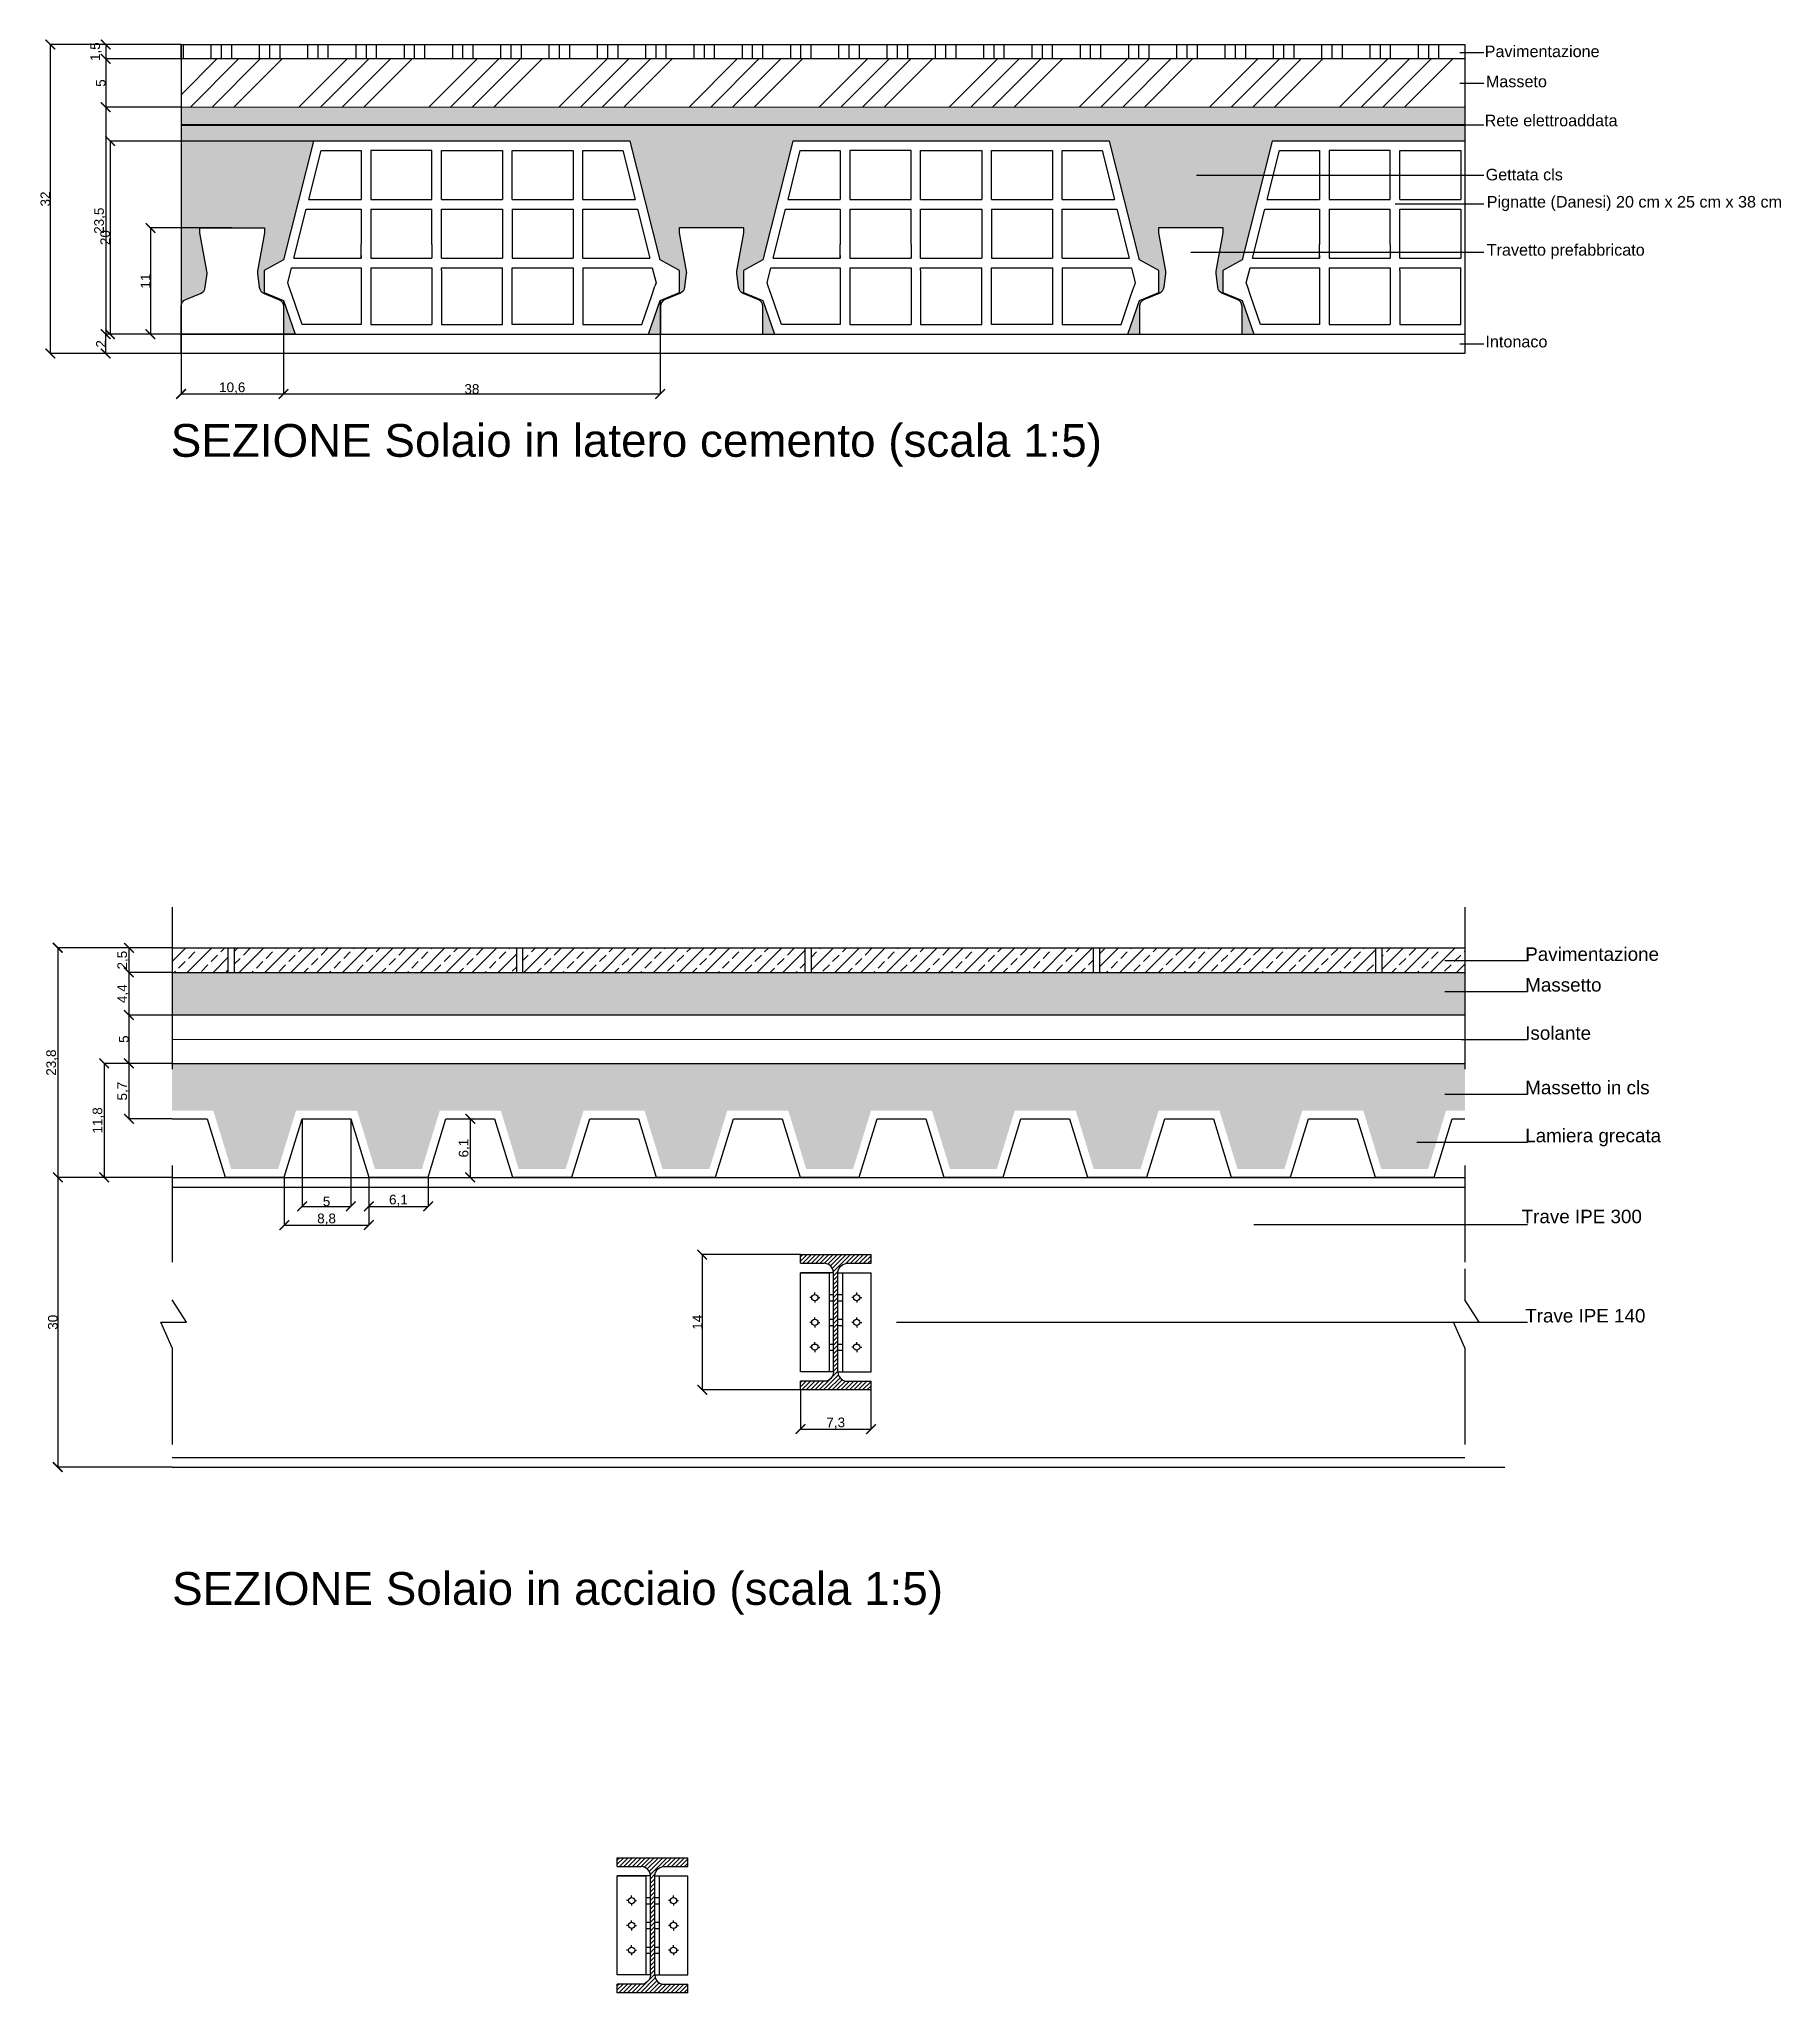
# Model space of a CAD drawing. Header units: millimetres. Extents: x 2459 to 3981, y 1231 to 4850.
# Drawn here: x 3879.383 to 3881.186, y 1245.414 to 1247.437 of the extents above; entities that cross this region are included whole.
import ezdxf

# ---------------------------------------------------------------- set-up
doc = ezdxf.new("R2010")
doc.units = ezdxf.units.MM
doc.linetypes.add('TRATTOPUNTO', pattern=[25.4, 12.7, -6.35, 0, -6.35])
doc.styles.get("Standard").update_dxf_attribs({"font": 'arial.ttf'})
doc.linetypes.add('ISOLAMENTO', pattern='A,0.00254,-2.54,[134,ltypeshp.shx,S=2.54,R=0,X=-2.54,Y=0],-5.08,[134,ltypeshp.shx,S=2.54,R=180,X=2.54,Y=0],-2.54', length=10.16254)
doc.dimstyles.new('sezione solai', dxfattribs={"dimtxt": 0.01, "dimasz": 0.01, "dimexe": 0, "dimexo": 0, "dimgap": 0, "dimtad": 3, "dimdec": 3, "dimlfac": 100, "dimrnd": 0.1, "dimtxsty": 'Standard', "dimblk": 'ARCHTICK', "dimcen": -2.5, "dimclrd": 256, "dimclre": 256, "dimclrt": 256, "dimadec": 0, "dimazin": 0, "dimtfac": 1, "dimtdec": 3, "dimtmove": 2, "dimatfit": 3, "dimldrblk": 'ARCHTICK', "dimfxl": 1, "dimfxlon": 1, "dimtfillclr": 256, "dimlwd": -1, "dimlwe": -1, "dimarcsym": 0})

msp = doc.modelspace()

# ---------------------------------------------------------------- texts
at = {"color": 7, "linetype": 'Continuous'}
for s, height, p in [('Pavimentazione', 0.01197024, (3880.879692, 1247.418061)), ('Masseto', 0.0119702, (3880.880946, 1247.386897)), ('Rete elettroaddata', 0.01197024, (3880.879692, 1247.346488)), ('Gettata cls', 0.01197024, (3880.880719, 1247.29046)), ('Pignatte (Danesi) 20 cm x 25 cm x 38 cm', 0.01197024, (3880.881817, 1247.262305)), ('Travetto prefabbricato', 0.01197024, (3880.881817, 1247.212505)), ('Intonaco', 0.0119702, (3880.880498, 1247.117549))]:
    msp.add_text(s, height=height, dxfattribs=at).set_placement(p)
for s, height, p in [('Pavimentazione', 0.01393755, (3880.921682, 1246.482385)), ('Massetto', 0.0139376, (3880.921682, 1246.450561)), ('Isolante', 0.0139376, (3880.921682, 1246.400696)), ('Massetto in cls', 0.01393755, (3880.921682, 1246.344231)), ('Lamiera grecata', 0.01393755, (3880.921682, 1246.294549)), ('Trave IPE 300 ', 0.01393755, (3880.918019, 1246.210791)), ('Trave IPE 140 ', 0.01393755, (3880.921682, 1246.108003))]:
    msp.add_text(s, height=height).set_placement(p)
at = {"char_height": 0.03393438, "attachment_point": 1}
for s, heights, insert in [('{\\C0;SEZIONE Solaio in latero cemento (scala 1:5)}', [0.238145], (3879.519186, 1247.038183)), ('{\\C0;SEZIONE Solaio in acciaio (scala 1:5)}', [0.083071], (3879.520602, 1245.849529))]:
    msp.add_mtext_dynamic_manual_height_columns(s, width=1.18980315, gutter_width=0.84836, heights=heights, dxfattribs=dict(at, insert=insert))

# ---------------------------------------------------------------- blocks, each defined once
blk = doc.blocks.new('_ArchTick')
at = {"color": 0, "linetype": 'ByBlock', "const_width": 0.15}
blk.add_lwpolyline([(-0.5, -0.5), (0.5, 0.5)], dxfattribs=at)
blk = doc.blocks.new('*D575')
at = {"ltscale": 0.01, "transparency": 16777216}
for p, q in [((3879.5206, 1246.4959), (3879.4758, 1246.4959)), ((3879.4758, 1246.4959), (3879.4758, 1246.4704)), ((3879.5206, 1246.4704), (3879.4758, 1246.4704))]:
    blk.add_line(p, q, dxfattribs=at)
at = {"layer": 'Defpoints', "color": 0, "linetype": 'Continuous', "lineweight": -3, "ltscale": 0.01, "transparency": 16777216}
for p in [(3879.5206, 1246.4959), (3879.4758, 1246.4704), (3879.5206, 1246.4704)]:
    blk.add_point(p, dxfattribs=at)
at = {"linetype": 'Continuous', "ltscale": 0.01, "transparency": 16777216, "xscale": 0.01, "yscale": 0.01, "zscale": 0.01}
for p, rotation in [((3879.4758, 1246.4959), 90), ((3879.4758, 1246.4704), 270)]:
    blk.add_blockref('_ArchTick', p, dxfattribs=dict(at, rotation=rotation))
at = {"linetype": 'Continuous', "ltscale": 0.01, "transparency": 16777216, "insert": (3879.4698, 1246.4831), "char_height": 0.01, "attachment_point": 5, "rotation": 90}
blk.add_mtext('2,5', dxfattribs=at)
blk = doc.blocks.new('*D576')
at = {"ltscale": 0.01, "transparency": 16777216}
for p, q in [((3879.5206, 1246.4704), (3879.4758, 1246.4704)), ((3879.4758, 1246.4704), (3879.4758, 1246.4263)), ((3879.5206, 1246.4263), (3879.4758, 1246.4263))]:
    blk.add_line(p, q, dxfattribs=at)
at = {"layer": 'Defpoints', "color": 0, "linetype": 'Continuous', "lineweight": -3, "ltscale": 0.01, "transparency": 16777216}
for p in [(3879.5206, 1246.4704), (3879.4758, 1246.4263), (3879.5206, 1246.4263)]:
    blk.add_point(p, dxfattribs=at)
at = {"linetype": 'Continuous', "ltscale": 0.01, "transparency": 16777216, "xscale": 0.01, "yscale": 0.01, "zscale": 0.01}
for p, rotation in [((3879.4758, 1246.4704), 90), ((3879.4758, 1246.4263), 270)]:
    blk.add_blockref('_ArchTick', p, dxfattribs=dict(at, rotation=rotation))
at = {"linetype": 'Continuous', "ltscale": 0.01, "transparency": 16777216, "insert": (3879.4698, 1246.4484), "char_height": 0.01, "attachment_point": 5, "rotation": 90}
blk.add_mtext('4,4', dxfattribs=at)
blk = doc.blocks.new('*D577')
at = {"ltscale": 0.01, "transparency": 16777216}
for p, q in [((3879.5206, 1246.4263), (3879.4758, 1246.4263)), ((3879.4758, 1246.4263), (3879.4758, 1246.3762)), ((3879.5206, 1246.3762), (3879.4758, 1246.3762))]:
    blk.add_line(p, q, dxfattribs=at)
at = {"layer": 'Defpoints', "color": 0, "linetype": 'Continuous', "lineweight": -3, "ltscale": 0.01, "transparency": 16777216}
for p in [(3879.5206, 1246.4263), (3879.4758, 1246.3762), (3879.5206, 1246.3762)]:
    blk.add_point(p, dxfattribs=at)
at = {"linetype": 'Continuous', "ltscale": 0.01, "transparency": 16777216, "xscale": 0.01, "yscale": 0.01, "zscale": 0.01}
for p, rotation in [((3879.4758, 1246.4263), 90), ((3879.4758, 1246.3762), 270)]:
    blk.add_blockref('_ArchTick', p, dxfattribs=dict(at, rotation=rotation))
at = {"linetype": 'Continuous', "ltscale": 0.01, "transparency": 16777216, "insert": (3879.4707, 1246.4013), "char_height": 0.01, "attachment_point": 5, "rotation": 90}
blk.add_mtext('5', dxfattribs=at)
blk = doc.blocks.new('*D578')
at = {"ltscale": 0.01, "transparency": 16777216}
for p, q in [((3879.5206, 1246.3762), (3879.4758, 1246.3762)), ((3879.4758, 1246.3762), (3879.4758, 1246.3188)), ((3879.5206, 1246.3188), (3879.4758, 1246.3188))]:
    blk.add_line(p, q, dxfattribs=at)
at = {"layer": 'Defpoints', "color": 0, "linetype": 'Continuous', "lineweight": -3, "ltscale": 0.01, "transparency": 16777216}
for p in [(3879.5206, 1246.3762), (3879.4758, 1246.3188), (3879.5206, 1246.3188)]:
    blk.add_point(p, dxfattribs=at)
at = {"linetype": 'Continuous', "ltscale": 0.01, "transparency": 16777216, "xscale": 0.01, "yscale": 0.01, "zscale": 0.01}
for p, rotation in [((3879.4758, 1246.3762), 90), ((3879.4758, 1246.3188), 270)]:
    blk.add_blockref('_ArchTick', p, dxfattribs=dict(at, rotation=rotation))
at = {"linetype": 'Continuous', "ltscale": 0.01, "transparency": 16777216, "insert": (3879.4698, 1246.3475), "char_height": 0.01, "attachment_point": 5, "rotation": 90}
blk.add_mtext('5,7', dxfattribs=at)
blk = doc.blocks.new('*D579')
at = {"ltscale": 0.01, "transparency": 16777216}
for p, q in [((3879.5206, 1246.3762), (3879.4502, 1246.3762)), ((3879.4502, 1246.3762), (3879.4502, 1246.2582)), ((3879.5206, 1246.2582), (3879.4502, 1246.2582))]:
    blk.add_line(p, q, dxfattribs=at)
at = {"layer": 'Defpoints', "color": 0, "linetype": 'Continuous', "lineweight": -3, "ltscale": 0.01, "transparency": 16777216}
for p in [(3879.5206, 1246.3762), (3879.4502, 1246.2582), (3879.5206, 1246.2582)]:
    blk.add_point(p, dxfattribs=at)
at = {"linetype": 'Continuous', "ltscale": 0.01, "transparency": 16777216, "xscale": 0.01, "yscale": 0.01, "zscale": 0.01}
for p, rotation in [((3879.4502, 1246.3762), 90), ((3879.4502, 1246.2582), 270)]:
    blk.add_blockref('_ArchTick', p, dxfattribs=dict(at, rotation=rotation))
at = {"linetype": 'Continuous', "ltscale": 0.01, "transparency": 16777216, "insert": (3879.4442, 1246.3172), "char_height": 0.01, "attachment_point": 5, "rotation": 90}
blk.add_mtext('11,8', dxfattribs=at)
blk = doc.blocks.new('*D580')
at = {"ltscale": 0.01, "transparency": 16777216}
for p, q in [((3879.6553, 1246.3188), (3879.6553, 1246.2282)), ((3879.7056, 1246.3188), (3879.7056, 1246.2282)), ((3879.6553, 1246.2282), (3879.7056, 1246.2282))]:
    blk.add_line(p, q, dxfattribs=at)
at = {"layer": 'Defpoints', "color": 0, "linetype": 'Continuous', "lineweight": -3, "ltscale": 0.01, "transparency": 16777216}
for p in [(3879.6553, 1246.3188), (3879.7056, 1246.3188), (3879.7056, 1246.2282)]:
    blk.add_point(p, dxfattribs=at)
at = {"linetype": 'Continuous', "ltscale": 0.01, "transparency": 16777216, "xscale": 0.01, "yscale": 0.01, "zscale": 0.01, "rotation": 180}
blk.add_blockref('_ArchTick', (3879.6553, 1246.2282), dxfattribs=at)
at = {"linetype": 'Continuous', "ltscale": 0.01, "transparency": 16777216, "xscale": 0.01, "yscale": 0.01, "zscale": 0.01}
blk.add_blockref('_ArchTick', (3879.7056, 1246.2282), dxfattribs=at)
at = {"linetype": 'Continuous', "ltscale": 0.01, "transparency": 16777216, "insert": (3879.6805, 1246.2333), "char_height": 0.01, "attachment_point": 5}
blk.add_mtext('5', dxfattribs=at)
blk = doc.blocks.new('*D581')
at = {"ltscale": 0.01, "transparency": 16777216}
for p, q in [((3879.6367, 1246.2582), (3879.6367, 1246.2088)), ((3879.7243, 1246.2582), (3879.7243, 1246.2088)), ((3879.6367, 1246.2088), (3879.7243, 1246.2088))]:
    blk.add_line(p, q, dxfattribs=at)
at = {"layer": 'Defpoints', "color": 0, "linetype": 'Continuous', "lineweight": -3, "ltscale": 0.01, "transparency": 16777216}
for p in [(3879.6367, 1246.2582), (3879.7243, 1246.2582), (3879.7243, 1246.2088)]:
    blk.add_point(p, dxfattribs=at)
at = {"linetype": 'Continuous', "ltscale": 0.01, "transparency": 16777216, "xscale": 0.01, "yscale": 0.01, "zscale": 0.01, "rotation": 180}
blk.add_blockref('_ArchTick', (3879.6367, 1246.2088), dxfattribs=at)
at = {"linetype": 'Continuous', "ltscale": 0.01, "transparency": 16777216, "xscale": 0.01, "yscale": 0.01, "zscale": 0.01}
blk.add_blockref('_ArchTick', (3879.7243, 1246.2088), dxfattribs=at)
at = {"linetype": 'Continuous', "ltscale": 0.01, "transparency": 16777216, "insert": (3879.6805, 1246.2148), "char_height": 0.01, "attachment_point": 5}
blk.add_mtext('8,8', dxfattribs=at)
blk = doc.blocks.new('*D582')
at = {"ltscale": 0.01, "transparency": 16777216}
for p, q in [((3879.7243, 1246.2582), (3879.7243, 1246.2282)), ((3879.7856, 1246.2583), (3879.7856, 1246.2282)), ((3879.7243, 1246.2282), (3879.7856, 1246.2282))]:
    blk.add_line(p, q, dxfattribs=at)
at = {"layer": 'Defpoints', "color": 0, "linetype": 'Continuous', "lineweight": -3, "ltscale": 0.01, "transparency": 16777216}
for p in [(3879.7243, 1246.2582), (3879.7856, 1246.2583), (3879.7856, 1246.2282)]:
    blk.add_point(p, dxfattribs=at)
at = {"linetype": 'Continuous', "ltscale": 0.01, "transparency": 16777216, "xscale": 0.01, "yscale": 0.01, "zscale": 0.01, "rotation": 180}
blk.add_blockref('_ArchTick', (3879.7243, 1246.2282), dxfattribs=at)
at = {"linetype": 'Continuous', "ltscale": 0.01, "transparency": 16777216, "xscale": 0.01, "yscale": 0.01, "zscale": 0.01}
blk.add_blockref('_ArchTick', (3879.7856, 1246.2282), dxfattribs=at)
at = {"linetype": 'Continuous', "ltscale": 0.01, "transparency": 16777216, "insert": (3879.7549, 1246.2343), "char_height": 0.01, "attachment_point": 5}
blk.add_mtext('6,1', dxfattribs=at)
blk = doc.blocks.new('*D583')
at = {"ltscale": 0.01, "transparency": 16777216}
blk.add_line((3879.8293, 1246.3188), (3879.8293, 1246.2582), dxfattribs=at)
at = {"layer": 'Defpoints', "color": 0, "linetype": 'Continuous', "lineweight": -3, "ltscale": 0.01, "transparency": 16777216}
for p in [(3879.8293, 1246.3188), (3879.8293, 1246.2582), (3879.8293, 1246.2582)]:
    blk.add_point(p, dxfattribs=at)
at = {"linetype": 'Continuous', "ltscale": 0.01, "transparency": 16777216, "xscale": 0.01, "yscale": 0.01, "zscale": 0.01}
for p, rotation in [((3879.8293, 1246.3188), 90), ((3879.8293, 1246.2582), 270)]:
    blk.add_blockref('_ArchTick', p, dxfattribs=dict(at, rotation=rotation))
at = {"linetype": 'Continuous', "ltscale": 0.01, "transparency": 16777216, "insert": (3879.8233, 1246.2885), "char_height": 0.01, "attachment_point": 5, "rotation": 90}
blk.add_mtext('6,1', dxfattribs=at)
blk = doc.blocks.new('*D611')
at = {"ltscale": 0.01, "transparency": 16777216}
for p, q in [((3879.5206, 1246.4959), (3879.4022, 1246.4959)), ((3879.4022, 1246.4959), (3879.4022, 1246.2582)), ((3879.5206, 1246.2582), (3879.4022, 1246.2582))]:
    blk.add_line(p, q, dxfattribs=at)
at = {"layer": 'Defpoints', "color": 0, "linetype": 'Continuous', "lineweight": -3, "ltscale": 0.01, "transparency": 16777216}
for p in [(3879.5206, 1246.4959), (3879.4022, 1246.2582), (3879.5206, 1246.2582)]:
    blk.add_point(p, dxfattribs=at)
at = {"linetype": 'Continuous', "ltscale": 0.01, "transparency": 16777216, "xscale": 0.01, "yscale": 0.01, "zscale": 0.01}
for p, rotation in [((3879.4022, 1246.4959), 90), ((3879.4022, 1246.2582), 270)]:
    blk.add_blockref('_ArchTick', p, dxfattribs=dict(at, rotation=rotation))
at = {"linetype": 'Continuous', "ltscale": 0.01, "transparency": 16777216, "insert": (3879.3962, 1246.377), "char_height": 0.01, "attachment_point": 5, "rotation": 90}
blk.add_mtext('23,8', dxfattribs=at)
blk = doc.blocks.new('*D615')
at = {"ltscale": 0.01, "transparency": 16777216}
for p, q in [((3879.5298, 1247.4162), (3879.4518, 1247.4162)), ((3879.4518, 1247.4162), (3879.4518, 1247.3662)), ((3879.5298, 1247.3662), (3879.4518, 1247.3662))]:
    blk.add_line(p, q, dxfattribs=at)
at = {"layer": 'Defpoints', "color": 0, "linetype": 'Continuous', "lineweight": -3, "ltscale": 0.01, "transparency": 16777216}
for p in [(3879.5298, 1247.4162), (3879.4518, 1247.3662), (3879.5298, 1247.3662)]:
    blk.add_point(p, dxfattribs=at)
at = {"linetype": 'Continuous', "ltscale": 0.01, "transparency": 16777216, "xscale": 0.01, "yscale": 0.01, "zscale": 0.01}
for p, rotation in [((3879.4518, 1247.4162), 90), ((3879.4518, 1247.3662), 270)]:
    blk.add_blockref('_ArchTick', p, dxfattribs=dict(at, rotation=rotation))
at = {"linetype": 'Continuous', "ltscale": 0.01, "transparency": 16777216, "insert": (3879.4467, 1247.3912), "char_height": 0.01, "attachment_point": 5, "rotation": 90}
blk.add_mtext('5', dxfattribs=at)
blk = doc.blocks.new('*D616')
at = {"ltscale": 0.01, "transparency": 16777216}
for p, q in [((3879.5298, 1247.3662), (3879.4518, 1247.3662)), ((3879.4518, 1247.3662), (3879.4518, 1247.1312)), ((3879.5298, 1247.1312), (3879.4518, 1247.1312))]:
    blk.add_line(p, q, dxfattribs=at)
at = {"layer": 'Defpoints', "color": 0, "linetype": 'Continuous', "lineweight": -3, "ltscale": 0.01, "transparency": 16777216}
for p in [(3879.5298, 1247.3662), (3879.4518, 1247.1312), (3879.5298, 1247.1312)]:
    blk.add_point(p, dxfattribs=at)
at = {"linetype": 'Continuous', "ltscale": 0.01, "transparency": 16777216, "xscale": 0.01, "yscale": 0.01, "zscale": 0.01}
for p, rotation in [((3879.4518, 1247.3662), 90), ((3879.4518, 1247.1312), 270)]:
    blk.add_blockref('_ArchTick', p, dxfattribs=dict(at, rotation=rotation))
at = {"linetype": 'Continuous', "ltscale": 0.01, "transparency": 16777216, "insert": (3879.4458, 1247.2487), "char_height": 0.01, "attachment_point": 5, "rotation": 90}
blk.add_mtext('23,5', dxfattribs=at)
blk = doc.blocks.new('*D617')
at = {"ltscale": 0.01, "transparency": 16777216}
for p, q in [((3879.667, 1247.3312), (3879.4564, 1247.3312)), ((3879.4564, 1247.3312), (3879.4564, 1247.1312)), ((3879.648, 1247.1312), (3879.4564, 1247.1312))]:
    blk.add_line(p, q, dxfattribs=at)
at = {"layer": 'Defpoints', "color": 0, "linetype": 'Continuous', "lineweight": -3, "ltscale": 0.01, "transparency": 16777216}
for p in [(3879.667, 1247.3312), (3879.4564, 1247.1312), (3879.648, 1247.1312)]:
    blk.add_point(p, dxfattribs=at)
at = {"linetype": 'Continuous', "ltscale": 0.01, "transparency": 16777216, "xscale": 0.01, "yscale": 0.01, "zscale": 0.01}
for p, rotation in [((3879.4564, 1247.3312), 90), ((3879.4564, 1247.1312), 270)]:
    blk.add_blockref('_ArchTick', p, dxfattribs=dict(at, rotation=rotation))
at = {"linetype": 'Continuous', "ltscale": 0.01, "transparency": 16777216, "insert": (3879.4513, 1247.2312), "char_height": 0.01, "attachment_point": 5, "rotation": 90}
blk.add_mtext('20', dxfattribs=at)
blk = doc.blocks.new('*D618')
at = {"ltscale": 0.01, "transparency": 16777216}
for p, q in [((3879.5828, 1247.2412), (3879.4981, 1247.2412)), ((3879.4981, 1247.2412), (3879.4981, 1247.1312)), ((3879.5828, 1247.1312), (3879.4981, 1247.1312))]:
    blk.add_line(p, q, dxfattribs=at)
at = {"layer": 'Defpoints', "color": 0, "linetype": 'Continuous', "lineweight": -3, "ltscale": 0.01, "transparency": 16777216}
for p in [(3879.5828, 1247.2412), (3879.4981, 1247.1312), (3879.5828, 1247.1312)]:
    blk.add_point(p, dxfattribs=at)
at = {"linetype": 'Continuous', "ltscale": 0.01, "transparency": 16777216, "xscale": 0.01, "yscale": 0.01, "zscale": 0.01}
for p, rotation in [((3879.4981, 1247.2412), 90), ((3879.4981, 1247.1312), 270)]:
    blk.add_blockref('_ArchTick', p, dxfattribs=dict(at, rotation=rotation))
at = {"linetype": 'Continuous', "ltscale": 0.01, "transparency": 16777216, "insert": (3879.493, 1247.1862), "char_height": 0.01, "attachment_point": 5, "rotation": 90}
blk.add_mtext('11', dxfattribs=at)
blk = doc.blocks.new('*D619')
at = {"ltscale": 0.01, "transparency": 16777216}
for p, q in [((3879.6358, 1247.1312), (3879.6358, 1247.0693)), ((3879.5298, 1247.1252), (3879.5298, 1247.0693)), ((3879.5298, 1247.0693), (3879.6358, 1247.0693))]:
    blk.add_line(p, q, dxfattribs=at)
at = {"layer": 'Defpoints', "color": 0, "linetype": 'Continuous', "lineweight": -3, "ltscale": 0.01, "transparency": 16777216}
for p in [(3879.6358, 1247.1312), (3879.5298, 1247.1252), (3879.6358, 1247.0693)]:
    blk.add_point(p, dxfattribs=at)
at = {"linetype": 'Continuous', "ltscale": 0.01, "transparency": 16777216, "xscale": 0.01, "yscale": 0.01, "zscale": 0.01, "rotation": 180}
blk.add_blockref('_ArchTick', (3879.5298, 1247.0693), dxfattribs=at)
at = {"linetype": 'Continuous', "ltscale": 0.01, "transparency": 16777216, "xscale": 0.01, "yscale": 0.01, "zscale": 0.01}
blk.add_blockref('_ArchTick', (3879.6358, 1247.0693), dxfattribs=at)
at = {"linetype": 'Continuous', "ltscale": 0.01, "transparency": 16777216, "insert": (3879.5828, 1247.0753), "char_height": 0.01, "attachment_point": 5}
blk.add_mtext('10,6', dxfattribs=at)
blk = doc.blocks.new('*D620')
at = {"ltscale": 0.01, "transparency": 16777216}
for p, q in [((3879.636, 1247.1662), (3879.636, 1247.0693)), ((3880.026, 1247.1662), (3880.026, 1247.0693)), ((3879.636, 1247.0693), (3880.026, 1247.0693))]:
    blk.add_line(p, q, dxfattribs=at)
at = {"layer": 'Defpoints', "color": 0, "linetype": 'Continuous', "lineweight": -3, "ltscale": 0.01, "transparency": 16777216}
for p in [(3879.636, 1247.1662), (3880.026, 1247.1662), (3880.026, 1247.0693)]:
    blk.add_point(p, dxfattribs=at)
at = {"linetype": 'Continuous', "ltscale": 0.01, "transparency": 16777216, "xscale": 0.01, "yscale": 0.01, "zscale": 0.01, "rotation": 180}
blk.add_blockref('_ArchTick', (3879.636, 1247.0693), dxfattribs=at)
at = {"linetype": 'Continuous', "ltscale": 0.01, "transparency": 16777216, "xscale": 0.01, "yscale": 0.01, "zscale": 0.01}
blk.add_blockref('_ArchTick', (3880.026, 1247.0693), dxfattribs=at)
at = {"linetype": 'Continuous', "ltscale": 0.01, "transparency": 16777216, "insert": (3879.831, 1247.0744), "char_height": 0.01, "attachment_point": 5}
blk.add_mtext('38', dxfattribs=at)
blk = doc.blocks.new('*D612')
at = {"ltscale": 0.01, "transparency": 16777216}
for p, q in [((3879.5298, 1247.4312), (3879.4518, 1247.4312)), ((3879.4518, 1247.4312), (3879.4518, 1247.4162)), ((3879.5298, 1247.4162), (3879.4518, 1247.4162))]:
    blk.add_line(p, q, dxfattribs=at)
at = {"layer": 'Defpoints', "color": 0, "linetype": 'Continuous', "lineweight": -3, "ltscale": 0.01, "transparency": 16777216}
for p in [(3879.5298, 1247.4312), (3879.4518, 1247.4162), (3879.5298, 1247.4162)]:
    blk.add_point(p, dxfattribs=at)
at = {"linetype": 'Continuous', "ltscale": 0.01, "transparency": 16777216, "xscale": 0.01, "yscale": 0.01, "zscale": 0.01}
for p, rotation in [((3879.4518, 1247.4312), 90), ((3879.4518, 1247.4162), 270)]:
    blk.add_blockref('_ArchTick', p, dxfattribs=dict(at, rotation=rotation))
at = {"linetype": 'Continuous', "ltscale": 0.01, "transparency": 16777216, "insert": (3879.4418, 1247.4237), "char_height": 0.01, "attachment_point": 5, "rotation": 90}
blk.add_mtext('1,5', dxfattribs=at)
blk = doc.blocks.new('*D613')
at = {"ltscale": 0.01, "transparency": 16777216}
for p, q in [((3879.5298, 1247.1312), (3879.4518, 1247.1312)), ((3879.4518, 1247.1112), (3879.4518, 1247.1312)), ((3879.5298, 1247.1112), (3879.4518, 1247.1112))]:
    blk.add_line(p, q, dxfattribs=at)
at = {"layer": 'Defpoints', "color": 0, "linetype": 'Continuous', "lineweight": -3, "ltscale": 0.01, "transparency": 16777216}
for p in [(3879.4518, 1247.1312), (3879.5298, 1247.1312), (3879.5298, 1247.1112)]:
    blk.add_point(p, dxfattribs=at)
at = {"linetype": 'Continuous', "ltscale": 0.01, "transparency": 16777216, "xscale": 0.01, "yscale": 0.01, "zscale": 0.01}
for p, rotation in [((3879.4518, 1247.1312), 90), ((3879.4518, 1247.1112), 270)]:
    blk.add_blockref('_ArchTick', p, dxfattribs=dict(at, rotation=rotation))
at = {"linetype": 'Continuous', "ltscale": 0.01, "transparency": 16777216, "insert": (3879.4468, 1247.1212), "char_height": 0.01, "attachment_point": 5, "rotation": 90}
blk.add_mtext('2', dxfattribs=at)
blk = doc.blocks.new('*D614')
at = {"ltscale": 0.01, "transparency": 16777216}
for p, q in [((3879.5298, 1247.4312), (3879.3945, 1247.4312)), ((3879.3945, 1247.1112), (3879.3945, 1247.4312)), ((3879.5298, 1247.1112), (3879.3945, 1247.1112))]:
    blk.add_line(p, q, dxfattribs=at)
at = {"layer": 'Defpoints', "color": 0, "linetype": 'Continuous', "lineweight": -3, "ltscale": 0.01, "transparency": 16777216}
for p in [(3879.3945, 1247.4312), (3879.5298, 1247.4312), (3879.5298, 1247.1112)]:
    blk.add_point(p, dxfattribs=at)
at = {"linetype": 'Continuous', "ltscale": 0.01, "transparency": 16777216, "xscale": 0.01, "yscale": 0.01, "zscale": 0.01}
for p, rotation in [((3879.3945, 1247.4312), 90), ((3879.3945, 1247.1112), 270)]:
    blk.add_blockref('_ArchTick', p, dxfattribs=dict(at, rotation=rotation))
at = {"linetype": 'Continuous', "ltscale": 0.01, "transparency": 16777216, "insert": (3879.3894, 1247.2712), "char_height": 0.01, "attachment_point": 5, "rotation": 90}
blk.add_mtext('32', dxfattribs=at)
blk = doc.blocks.new('*D654')
at = {"ltscale": 0.01, "transparency": 16777216}
for p, q in [((3879.5206, 1246.2582), (3879.4022, 1246.2582)), ((3879.4022, 1246.2582), (3879.4022, 1245.9582)), ((3879.5206, 1245.9582), (3879.4022, 1245.9582))]:
    blk.add_line(p, q, dxfattribs=at)
at = {"layer": 'Defpoints', "color": 0, "linetype": 'Continuous', "lineweight": -3, "ltscale": 0.01, "transparency": 16777216}
for p in [(3879.5206, 1246.2582), (3879.4022, 1245.9582), (3879.5206, 1245.9582)]:
    blk.add_point(p, dxfattribs=at)
at = {"linetype": 'Continuous', "ltscale": 0.01, "transparency": 16777216, "xscale": 0.01, "yscale": 0.01, "zscale": 0.01}
for p, rotation in [((3879.4022, 1246.2582), 90), ((3879.4022, 1245.9582), 270)]:
    blk.add_blockref('_ArchTick', p, dxfattribs=dict(at, rotation=rotation))
at = {"linetype": 'Continuous', "lineweight": -3, "ltscale": 0.01, "transparency": 16777216, "insert": (3879.3971, 1246.1082), "char_height": 0.01, "attachment_point": 5, "rotation": 90}
blk.add_mtext('30', dxfattribs=at)
blk = doc.blocks.new('*D655')
at = {"ltscale": 0.01, "transparency": 16777216}
for p, q in [((3880.1712, 1246.1782), (3880.0695, 1246.1782)), ((3880.0695, 1246.1782), (3880.0695, 1246.0382)), ((3880.1712, 1246.0382), (3880.0695, 1246.0382))]:
    blk.add_line(p, q, dxfattribs=at)
at = {"layer": 'Defpoints', "color": 0, "linetype": 'Continuous', "lineweight": -3, "ltscale": 0.01, "transparency": 16777216}
for p in [(3880.1712, 1246.1782), (3880.0695, 1246.0382), (3880.1712, 1246.0382)]:
    blk.add_point(p, dxfattribs=at)
at = {"linetype": 'Continuous', "ltscale": 0.01, "transparency": 16777216, "xscale": 0.01, "yscale": 0.01, "zscale": 0.01}
for p, rotation in [((3880.0695, 1246.1782), 90), ((3880.0695, 1246.0382), 270)]:
    blk.add_blockref('_ArchTick', p, dxfattribs=dict(at, rotation=rotation))
at = {"linetype": 'Continuous', "lineweight": -3, "ltscale": 0.01, "transparency": 16777216, "insert": (3880.0645, 1246.1082), "char_height": 0.01, "attachment_point": 5, "rotation": 90}
blk.add_mtext('14', dxfattribs=at)
blk = doc.blocks.new('*D656')
at = {"ltscale": 0.01, "transparency": 16777216}
for p, q in [((3880.1712, 1246.0382), (3880.1712, 1245.9976)), ((3880.2442, 1246.0382), (3880.2442, 1245.9976)), ((3880.1712, 1245.9976), (3880.2442, 1245.9976))]:
    blk.add_line(p, q, dxfattribs=at)
at = {"layer": 'Defpoints', "color": 0, "linetype": 'Continuous', "lineweight": -3, "ltscale": 0.01, "transparency": 16777216}
for p in [(3880.1712, 1246.0382), (3880.2442, 1246.0382), (3880.2442, 1245.9976)]:
    blk.add_point(p, dxfattribs=at)
at = {"linetype": 'Continuous', "ltscale": 0.01, "transparency": 16777216, "xscale": 0.01, "yscale": 0.01, "zscale": 0.01, "rotation": 180}
blk.add_blockref('_ArchTick', (3880.1712, 1245.9976), dxfattribs=at)
at = {"linetype": 'Continuous', "ltscale": 0.01, "transparency": 16777216, "xscale": 0.01, "yscale": 0.01, "zscale": 0.01}
blk.add_blockref('_ArchTick', (3880.2442, 1245.9976), dxfattribs=at)
at = {"linetype": 'Continuous', "lineweight": -3, "ltscale": 0.01, "transparency": 16777216, "insert": (3880.2077, 1246.0036), "char_height": 0.01, "attachment_point": 5}
blk.add_mtext('7,3', dxfattribs=at)

# ---------------------------------------------------------------- dimensions: what is measured, and where the dimension line sits
at = {"linetype": 'Continuous', "ltscale": 0.01}
for base, p1, p2, picture, middle in [((3879.394478, 1247.431215), (3879.529848, 1247.111215), (3879.529848, 1247.431215), '*D614', (3879.389369, 1247.271215)), ((3879.451782, 1247.416215), (3879.529848, 1247.431215), (3879.529848, 1247.416215), '*D612', (3879.441782, 1247.423715)), ((3879.451782, 1247.131215), (3879.529848, 1247.366215), (3879.529848, 1247.131215), '*D616', (3879.445772, 1247.248715)), ((3879.456413, 1247.131215), (3879.666986, 1247.331215), (3879.647986, 1247.131215), '*D617', (3879.451307, 1247.231215)), ((3879.498063, 1247.131215), (3879.582848, 1247.241215), (3879.582848, 1247.131215), '*D618', (3879.493042, 1247.186215)), ((3879.451782, 1247.131215), (3879.529848, 1247.111215), (3879.529848, 1247.131215), '*D613', (3879.446761, 1247.121215)), ((3879.402195, 1246.258207), (3879.520602, 1246.495891), (3879.520602, 1246.258207), '*D611', (3879.396186, 1246.377049)), ((3879.475814, 1246.470392), (3879.520602, 1246.495891), (3879.520602, 1246.470392), '*D575', (3879.469805, 1246.483142)), ((3879.475814, 1246.426349), (3879.520602, 1246.470392), (3879.520602, 1246.426349), '*D576', (3879.469825, 1246.448371)), ((3879.450224, 1246.258207), (3879.520602, 1246.376199), (3879.520602, 1246.258207), '*D579', (3879.444214, 1246.317203)), ((3879.475814, 1246.318817), (3879.520602, 1246.376199), (3879.520602, 1246.318817), '*D578', (3879.469825, 1246.347508)), ((3879.829322, 1246.258207), (3879.829322, 1246.318817), (3879.829322, 1246.258207), '*D583', (3879.823312, 1246.288512))]:
    dim = msp.add_linear_dim(base=base, p1=p1, p2=p2, angle=90, dimstyle='sezione solai', dxfattribs=at)
    dim.commit()
    dim.dimension.update_dxf_attribs({"geometry": picture, "text_midpoint": middle})
for p1, p2, distance, picture, middle in [((3879.529848, 1247.416215), (3879.529848, 1247.366215), -0.078066, '*D615', (3879.446696, 1247.391215)), ((3879.520602, 1246.426349), (3879.520602, 1246.376199), -0.044788, '*D577', (3879.470729, 1246.401274))]:
    dim = msp.add_aligned_dim(p1=p1, p2=p2, distance=distance, dimstyle='sezione solai', dxfattribs=at)
    dim.commit()
    dim.dimension.update_dxf_attribs({"geometry": picture, "text_midpoint": middle})
dim = msp.add_linear_dim(base=(3880.025986, 1247.069251), p1=(3879.635986, 1247.166215), p2=(3880.025986, 1247.166215), text='38', dimstyle='sezione solai', dxfattribs=at)
dim.commit()
dim.dimension.update_dxf_attribs({"geometry": '*D620', "text_midpoint": (3879.830986, 1247.07436)})
for base, p1, p2, picture, middle in [((3879.635848, 1247.069251), (3879.529848, 1247.125229), (3879.635848, 1247.131215), '*D619', (3879.582848, 1247.07526)), ((3879.705644, 1246.228246), (3879.655304, 1246.318817), (3879.705644, 1246.318817), '*D580', (3879.680474, 1246.233331)), ((3879.724269, 1246.208805), (3879.636679, 1246.258207), (3879.724269, 1246.258207), '*D581', (3879.680474, 1246.214815)), ((3879.785565, 1246.228246), (3879.724269, 1246.258207), (3879.785565, 1246.258331), '*D582', (3879.754917, 1246.234255))]:
    dim = msp.add_linear_dim(base=base, p1=p1, p2=p2, dimstyle='sezione solai', dxfattribs=at)
    dim.commit()
    dim.dimension.update_dxf_attribs({"geometry": picture, "text_midpoint": middle})
at = {"linetype": 'Continuous', "lineweight": -3, "ltscale": 0.01}
for base, p1, p2, picture, middle in [((3879.402195, 1245.958207), (3879.520602, 1246.258207), (3879.520602, 1245.958207), '*D654', (3879.397086, 1246.108207)), ((3880.069523, 1246.038207), (3880.171245, 1246.178207), (3880.171245, 1246.038207), '*D655', (3880.064502, 1246.108207))]:
    dim = msp.add_linear_dim(base=base, p1=p1, p2=p2, angle=90, dimstyle='sezione solai', dxfattribs=at)
    dim.commit()
    dim.dimension.update_dxf_attribs({"geometry": picture, "text_midpoint": middle})
dim = msp.add_linear_dim(base=(3880.244245, 1245.997552), p1=(3880.171245, 1246.038207), p2=(3880.244245, 1246.038207), dimstyle='sezione solai', dxfattribs=at)
dim.commit()
dim.dimension.update_dxf_attribs({"geometry": '*D656', "text_midpoint": (3880.207745, 1246.003562)})

# ---------------------------------------------------------------- hatches: boundary and pattern name
at = {"linetype": 'Continuous', "ltscale": 0.01}
h = msp.add_hatch(dxfattribs=at)
h.set_pattern_fill('GOST_GROUND', color=256, scale=0.005, angle=45)
h.set_pattern_definition([(90, (208.861044, -261.697187), (0.05, 0.05), [0.1]), (90, (208.87165, -261.68658), (0.05, 0.05), [0.1]), (90, (208.882257, -261.675974), (0.05, 0.05), [0.1])])
h.paths.add_polyline_path([(3879.529848, 1247.431215), (3879.529848, 1247.416215), (3880.859151, 1247.416215), (3880.859151, 1247.431215)])
h = msp.add_hatch(dxfattribs=at)
h.set_pattern_fill('ANSI34', color=256, scale=0.005)
h.set_pattern_definition([(45, (208.86104, -261.69719), (-0.067351921, 0.067351921), []), (45, (208.883495, -261.69719), (-0.067351921, 0.067351921), []), (45, (208.90595, -261.69719), (-0.067351921, 0.067351921), []), (45, (208.9284, -261.69719), (-0.067351921, 0.067351921), [])])
h.paths.add_polyline_path([(3879.529848, 1247.416215), (3879.529848, 1247.366215), (3880.859151, 1247.366215), (3880.859151, 1247.416215)])
h = msp.add_hatch(dxfattribs=at)
h.set_pattern_fill('AR-CONC', color=256, scale=0.0003, angle=45)
h.set_pattern_definition([(95, (208.861044, -262.245603), (0.0420283951, 0.0352660138), [0.005715, -0.062865]), (40, (208.861044, -262.245603), (-0.04800553594, 0.0330530186), [0.004572, -0.05029217525]), (145.4514447, (208.864547, -262.242665), (-0.0059771393, 0.06831903064), [0.00485700264, -0.0534270734]), (91.1842, (208.85027, -262.23483), (0.066423073, 0.0485860239), [0.0085725, -0.0942975]), (141.6355576, (208.8558, -262.23078), (-0.0021259852, 0.1028480291), [0.007285507, -0.0801406824]), (36.1841512, (208.85027, -262.23483), (-0.0021259852, 0.102848029), [0.0068579901, -0.0754379196]), (66, (208.85835, -262.232133), (0.0538559938, 0.0104685447), [0.005715, -0.062865]), (11, (208.85835, -262.232133), (-0.02596197796, 0.05218235796), [0.004572, -0.050292]), (116.451445, (208.86284, -262.23126), (0.02789401556, 0.0626509028), [0.00485700264, -0.0534269813]), (82.5, (208.861044, -262.245603), (-0.01728164072, 0.0185920241), [0, -0.0496824, 0, -0.051054, 0, -0.0504825]), (52.5, (208.861044, -262.245603), (-0.0070769182, 0.03542610008), [0, -0.0291084, 0, -0.0485394, 0, -0.0192405]), (12.5, (208.849029, -262.25762), (0.02997835891, 0.02754785867), [0, -0.01905, 0, -0.059436, 0, -0.078867]), (2.5, (208.84364, -262.263007), (0.02602917133, 0.03681671786), [0, -0.024765, 0, -0.0394716, 0, -0.056007])])
h.paths.add_polyline_path([(3879.666986, 1247.331215), (3879.673986, 1247.331215), (3879.987986, 1247.331215), (3879.994986, 1247.331215), (3880.025986, 1247.208215), (3880.045986, 1247.197215), (3880.045986, 1247.174215), (3880.025986, 1247.166215), (3880.013986, 1247.131215), (3880.026124, 1247.131215), (3880.026124, 1247.159803, -0.30647961), (3880.031148, 1247.167228), (3880.046244, 1247.173279, 0.27297701), (3880.051206, 1247.179718), (3880.052973, 1247.193937, 0.07622028), (3880.052904, 1247.196361), (3880.045624, 1247.236215), (3880.045624, 1247.241215), (3880.112624, 1247.241215), (3880.112624, 1247.236215), (3880.105345, 1247.196361, 0.07622028), (3880.105275, 1247.193937), (3880.107042, 1247.179718, 0.27297701), (3880.112005, 1247.173279), (3880.127101, 1247.167228, -0.30647961), (3880.132124, 1247.159803), (3880.132124, 1247.131215), (3880.144262, 1247.131215), (3880.132262, 1247.166215), (3880.112262, 1247.174215), (3880.112262, 1247.197215), (3880.132262, 1247.208215), (3880.163262, 1247.331215), (3880.170262, 1247.331215), (3880.484262, 1247.331215), (3880.491262, 1247.331215), (3880.522262, 1247.208215), (3880.542262, 1247.197215), (3880.542262, 1247.174215), (3880.522262, 1247.166215), (3880.510262, 1247.131215), (3880.5224, 1247.131215), (3880.5224, 1247.159803, -0.30647961), (3880.527424, 1247.167228), (3880.54252, 1247.173279, 0.27297701), (3880.547482, 1247.179718), (3880.549249, 1247.193937, 0.07622028), (3880.54918, 1247.196361), (3880.5419, 1247.236215), (3880.5419, 1247.241215), (3880.6089, 1247.241215), (3880.6089, 1247.236215), (3880.601621, 1247.196361, 0.07622028), (3880.601552, 1247.193937), (3880.603318, 1247.179718, 0.27297701), (3880.608281, 1247.173279), (3880.623377, 1247.167228, -0.30647961), (3880.6284, 1247.159803), (3880.6284, 1247.131215), (3880.640538, 1247.131215), (3880.628538, 1247.166215), (3880.608538, 1247.174215), (3880.608538, 1247.197215), (3880.628538, 1247.208215), (3880.659538, 1247.331215), (3880.666538, 1247.331215), (3880.859151, 1247.331215), (3880.859151, 1247.348116), (3879.529848, 1247.348116), (3879.529848, 1247.159803, -0.30647961), (3879.534872, 1247.167228), (3879.549968, 1247.173279, 0.27297701), (3879.55493, 1247.179718), (3879.556697, 1247.193937, 0.07622028), (3879.556628, 1247.196361), (3879.549348, 1247.236215), (3879.549348, 1247.241215), (3879.616348, 1247.241215), (3879.616348, 1247.236215), (3879.609068, 1247.196361, 0.07622028), (3879.608999, 1247.193937), (3879.610766, 1247.179718, 0.27297701), (3879.615729, 1247.173279), (3879.630825, 1247.167228, -0.30647961), (3879.635848, 1247.159803), (3879.635848, 1247.131215), (3879.647986, 1247.131215), (3879.635986, 1247.166215), (3879.615986, 1247.174215), (3879.615986, 1247.197215), (3879.635986, 1247.208215)])
h.paths.add_polyline_path([(3880.859151, 1247.366215), (3879.529848, 1247.366215), (3879.529848, 1247.348116), (3880.859151, 1247.348116)])
h = msp.add_hatch()
h.set_pattern_fill('ANSI33', color=256, scale=0.002987)
h.set_pattern_definition([(45, (77.630526, -6.834868), (-0.013410298715, 0.013410298715), []), (45, (77.643936, -6.834868), (-0.013410298715, 0.013410298715), [0.00948251316, -0.00474125658])])
h.paths.add_polyline_path([(3880.766651, 1246.495891), (3880.480842, 1246.495891), (3880.480842, 1246.470392), (3880.766651, 1246.470392)])
h.paths.add_polyline_path([(3880.859151, 1246.495891), (3880.773077, 1246.495891), (3880.773077, 1246.470392), (3880.859151, 1246.470392)])
h.paths.add_polyline_path([(3879.57843, 1246.495891), (3879.520602, 1246.495891), (3879.520602, 1246.470392), (3879.57843, 1246.470392)])
h.paths.add_polyline_path([(3879.877092, 1246.495891), (3879.584856, 1246.495891), (3879.584856, 1246.470392), (3879.877092, 1246.470392)])
h.paths.add_polyline_path([(3880.175754, 1246.495891), (3879.883518, 1246.495891), (3879.883518, 1246.470392), (3880.175754, 1246.470392)])
h.paths.add_polyline_path([(3880.474415, 1246.495891), (3880.18218, 1246.495891), (3880.18218, 1246.470392), (3880.474415, 1246.470392)])
h = msp.add_hatch()
h.set_pattern_fill('AR-SAND', color=256, scale=0.000358394)
h.set_pattern_definition([(37.5, (-1246.624722, -560.887278), (-0.000573441933, 0.017540286475), [0, -0.0138368832, 0, -0.015475461476, 0, -0.01479272053]), (7.5, (-1246.624722, -560.887278), (0.01611065366, 0.02569059571), [0, -0.00746463436, 0, -0.012471401307, 0, -0.004779186632]), (327.5, (-1246.635919, -560.887278), (0.028348707627, 5.1507865e-05), [0, -0.004551606316, 0, -0.01638578274, 0, -0.021392549687]), (317.5, (-1246.63592, -560.887278), (0.02736542025, 0.0079896576), [0, -0.00227580316, 0, -0.010741790907, 0, -0.012289337054])])
h.paths.add_polyline_path([(3880.859151, 1246.470392), (3879.520602, 1246.470392), (3879.520602, 1246.426349), (3880.859151, 1246.426349)])
h = msp.add_hatch(dxfattribs=at)
h.set_pattern_fill('AR-CONC', color=256, scale=0.0003)
h.set_pattern_definition([(50, (77.630526, -6.80363), (0.0546554007, -0.00478172566), [0.005715, -0.062865]), (355, (77.630526, -6.80363), (-0.0105730264, 0.0573170536), [0.004572, -0.05029217525]), (100.4514447, (77.63508, -6.804026), (0.0440823741, 0.0525353256), [0.00485700264, -0.0534270734]), (46.1842, (77.630526, -6.78839), (0.0813237123, -0.0126126984), [0.0085725, -0.0942975]), (96.6355576, (77.6373, -6.78944), (0.0712212402, 0.0742278374), [0.007285507, -0.0801406824]), (351.1841512, (77.63053, -6.78839), (0.0712212402, 0.0742278374), [0.0068579901, -0.0754379196]), (21, (77.638146, -6.7922), (0.0454843174, -0.03067955946), [0.005715, -0.062865]), (326, (77.638146, -6.7922), (0.0185406085, 0.0552563898), [0.004572, -0.050292]), (71.451445, (77.641936, -6.794754), (0.0640249258, 0.0245768307), [0.00485700264, -0.0534269813]), (37.5, (77.630526, -6.803628), (0.000926580975, 0.02536651166), [0, -0.0496824, 0, -0.051054, 0, -0.0504825]), (7.5, (77.630526, -6.803628), (0.02004589875, 0.03005417245), [0, -0.0291084, 0, -0.0485394, 0, -0.0192405]), (327.5, (77.613533, -6.803628), (0.04067717855, -0.0017186232), [0, -0.01905, 0, -0.059436, 0, -0.078867]), (317.5, (77.605913, -6.803628), (0.0444387544, 0.0076279473), [0, -0.024765, 0, -0.0394716, 0, -0.056007])])
h.paths.add_polyline_path([(3880.859151, 1246.376199), (3879.520602, 1246.376199), (3879.520602, 1246.327442), (3879.563169, 1246.327442), (3879.581756, 1246.266956), (3879.630344, 1246.266956), (3879.648932, 1246.327442), (3879.712017, 1246.327442), (3879.730604, 1246.266956), (3879.779192, 1246.266956), (3879.797779, 1246.327442), (3879.860864, 1246.327442), (3879.879452, 1246.266956), (3879.92804, 1246.266956), (3879.946627, 1246.327442), (3880.009712, 1246.327442), (3880.028299, 1246.266956), (3880.076888, 1246.266956), (3880.095475, 1246.327442), (3880.15856, 1246.327442), (3880.177147, 1246.266956), (3880.225735, 1246.266956), (3880.244322, 1246.327442), (3880.307407, 1246.327442), (3880.325995, 1246.266956), (3880.374583, 1246.266956), (3880.39317, 1246.327442), (3880.456255, 1246.327442), (3880.474842, 1246.266956), (3880.523431, 1246.266956), (3880.542018, 1246.327442), (3880.605103, 1246.327442), (3880.62369, 1246.266956), (3880.672278, 1246.266956), (3880.690865, 1246.327442), (3880.75395, 1246.327442), (3880.772538, 1246.266956), (3880.821126, 1246.266956), (3880.839713, 1246.327442), (3880.859151, 1246.327442)])
at = {"linetype": 'Continuous', "lineweight": -3, "ltscale": 0.01, "transparency": 33554559}
h = msp.add_hatch(dxfattribs=at)
h.set_pattern_fill('ANSI31', color=256, scale=0.001)
h.set_pattern_definition([(45, (0.189683, 0.6243747), (-0.0022450640303, 0.0022450640303), [])])
h.paths.add_polyline_path([(3880.205461, 1246.159385), (3880.205128, 1246.161911), (3880.204153, 1246.164266), (3880.202601, 1246.166287), (3880.200579, 1246.167839), (3880.198225, 1246.168814), (3880.195814, 1246.169262), (3880.171245, 1246.169262), (3880.171245, 1246.178207), (3880.244245, 1246.178207), (3880.244245, 1246.169262), (3880.219675, 1246.169262), (3880.217264, 1246.168814), (3880.21491, 1246.167839), (3880.212888, 1246.166287), (3880.211337, 1246.164266), (3880.210361, 1246.161911), (3880.210029, 1246.159385), (3880.210029, 1246.056798), (3880.210361, 1246.054271), (3880.211337, 1246.051917), (3880.212888, 1246.049895), (3880.21491, 1246.048343), (3880.217264, 1246.047368), (3880.219791, 1246.047151), (3880.244245, 1246.047151), (3880.244245, 1246.038207), (3880.171245, 1246.038207), (3880.171245, 1246.047151), (3880.195698, 1246.047151), (3880.198225, 1246.047368), (3880.200579, 1246.048343), (3880.202601, 1246.049895), (3880.204153, 1246.051917), (3880.205128, 1246.054271), (3880.205461, 1246.056798)])
h = msp.add_hatch(dxfattribs=at)
h.set_pattern_fill('ANSI31', color=256, scale=0.001)
h.set_pattern_definition([(45, (0, 0), (-0.0022450640303, 0.0022450640303), [])])
h.paths.add_polyline_path([(3880.015778, 1245.53501), (3880.015445, 1245.537537), (3880.01447, 1245.539891), (3880.012918, 1245.541913), (3880.010896, 1245.543464), (3880.008542, 1245.544439), (3880.006131, 1245.544887), (3879.981562, 1245.544887), (3879.981562, 1245.553832), (3880.054562, 1245.553832), (3880.054562, 1245.544887), (3880.029992, 1245.544887), (3880.027581, 1245.544439), (3880.025227, 1245.543464), (3880.023205, 1245.541913), (3880.021654, 1245.539891), (3880.020678, 1245.537537), (3880.020346, 1245.53501), (3880.020346, 1245.432423), (3880.020678, 1245.429896), (3880.021654, 1245.427542), (3880.023205, 1245.42552), (3880.025227, 1245.423969), (3880.027581, 1245.422994), (3880.030108, 1245.422777), (3880.054562, 1245.422777), (3880.054562, 1245.413832), (3879.981562, 1245.413832), (3879.981562, 1245.422777), (3880.006015, 1245.422777), (3880.008542, 1245.422994), (3880.010896, 1245.423969), (3880.012918, 1245.42552), (3880.01447, 1245.427542), (3880.015445, 1245.429896), (3880.015778, 1245.432423)])

# ---------------------------------------------------------------- linework, layer by layer
at = {"linetype": 'Continuous', "ltscale": 0.01}
for p, q in [((3879.529848, 1247.416215), (3879.529848, 1247.431215)), ((3879.529848, 1247.431215), (3880.859151, 1247.431215)), ((3879.529848, 1247.431215), (3879.529848, 1247.111215)), ((3880.859151, 1247.431215), (3880.859151, 1247.131215)), ((3880.859151, 1247.416215), (3879.529848, 1247.416215)), ((3880.854081, 1247.422989), (3880.878813, 1247.422989)), ((3880.854081, 1247.391215), (3880.878813, 1247.391215)), ((3880.859151, 1247.348116), (3880.878813, 1247.348116)), ((3880.581375, 1247.295905), (3880.878813, 1247.295905)), ((3879.662021, 1247.270595), (3879.716186, 1247.270595)), ((3879.726186, 1247.270595), (3879.789386, 1247.270595)), ((3879.799386, 1247.270595), (3879.862586, 1247.270595)), ((3879.872586, 1247.270595), (3879.935786, 1247.270595)), ((3879.945786, 1247.270595), (3879.999952, 1247.270595)), ((3880.158297, 1247.270595), (3880.212462, 1247.270595)), ((3880.222462, 1247.270595), (3880.285662, 1247.270595)), ((3880.295662, 1247.270595), (3880.358862, 1247.270595)), ((3880.368862, 1247.270595), (3880.432062, 1247.270595)), ((3880.442062, 1247.270595), (3880.496228, 1247.270595)), ((3880.654573, 1247.270595), (3880.708738, 1247.270595)), ((3880.718738, 1247.270595), (3880.781938, 1247.270595)), ((3880.791938, 1247.270595), (3880.855138, 1247.270595)), ((3879.6595, 1247.260595), (3879.716186, 1247.260595)), ((3879.726186, 1247.260595), (3879.789386, 1247.260595)), ((3879.799386, 1247.260595), (3879.862586, 1247.260595)), ((3879.872586, 1247.260595), (3879.935786, 1247.260595)), ((3879.872586, 1247.260595), (3879.872586, 1247.209976)), ((3879.945786, 1247.260595), (3880.002472, 1247.260595)), ((3879.945786, 1247.209976), (3879.945786, 1247.260595)), ((3880.155777, 1247.260595), (3880.212462, 1247.260595)), ((3880.222462, 1247.260595), (3880.285662, 1247.260595)), ((3880.295662, 1247.260595), (3880.358862, 1247.260595)), ((3880.368862, 1247.260595), (3880.432062, 1247.260595)), ((3880.368862, 1247.260595), (3880.368862, 1247.209976)), ((3880.442062, 1247.260595), (3880.498748, 1247.260595)), ((3880.442062, 1247.209976), (3880.442062, 1247.260595)), ((3880.652053, 1247.260595), (3880.708738, 1247.260595)), ((3880.718738, 1247.260595), (3880.781938, 1247.260595)), ((3880.786919, 1247.266088), (3880.878813, 1247.266088)), ((3880.791938, 1247.260595), (3880.855138, 1247.260595)), ((3879.646743, 1247.209976), (3879.716186, 1247.209976)), ((3879.716186, 1247.209976), (3879.716186, 1247.224065)), ((3879.726186, 1247.209976), (3879.789386, 1247.209976)), ((3879.789386, 1247.224065), (3879.789386, 1247.209976)), ((3879.799386, 1247.209976), (3879.862586, 1247.209976)), ((3879.872586, 1247.209976), (3879.935786, 1247.209976)), ((3879.945786, 1247.209976), (3880.01523, 1247.209976)), ((3880.143019, 1247.209976), (3880.212462, 1247.209976)), ((3880.212462, 1247.209976), (3880.212462, 1247.224065)), ((3880.222462, 1247.209976), (3880.285662, 1247.209976)), ((3880.285662, 1247.224065), (3880.285662, 1247.209976)), ((3880.295662, 1247.209976), (3880.358862, 1247.209976)), ((3880.368862, 1247.209976), (3880.432062, 1247.209976)), ((3880.442062, 1247.209976), (3880.511506, 1247.209976)), ((3880.5754, 1247.216288), (3880.878813, 1247.216288)), ((3880.639295, 1247.209976), (3880.708738, 1247.209976)), ((3880.708738, 1247.209976), (3880.708738, 1247.224065)), ((3880.718738, 1247.209976), (3880.781938, 1247.209976)), ((3880.781938, 1247.224065), (3880.781938, 1247.209976)), ((3880.791938, 1247.209976), (3880.855138, 1247.209976)), ((3879.644222, 1247.199976), (3879.716186, 1247.199976)), ((3879.726186, 1247.199976), (3879.789386, 1247.199976)), ((3879.726186, 1247.199976), (3879.726186, 1247.141215)), ((3879.799386, 1247.199976), (3879.862586, 1247.199976)), ((3879.799386, 1247.197215), (3879.799386, 1247.199976)), ((3879.872586, 1247.199976), (3879.935786, 1247.199976)), ((3879.935786, 1247.199976), (3879.935786, 1247.141215)), ((3879.945786, 1247.199976), (3880.01775, 1247.199976)), ((3880.140498, 1247.199976), (3880.212462, 1247.199976)), ((3880.222462, 1247.199976), (3880.285662, 1247.199976)), ((3880.222462, 1247.199976), (3880.222462, 1247.141215)), ((3880.295662, 1247.199976), (3880.358862, 1247.199976)), ((3880.295662, 1247.197215), (3880.295662, 1247.199976)), ((3880.368862, 1247.199976), (3880.432062, 1247.199976)), ((3880.432062, 1247.199976), (3880.432062, 1247.141215)), ((3880.442062, 1247.199976), (3880.514026, 1247.199976)), ((3880.636775, 1247.199976), (3880.708738, 1247.199976)), ((3880.718738, 1247.199976), (3880.781938, 1247.199976)), ((3880.718738, 1247.199976), (3880.718738, 1247.141215)), ((3880.791938, 1247.199976), (3880.855138, 1247.199976)), ((3880.791938, 1247.197215), (3880.791938, 1247.199976)), ((3879.644811, 1247.171309), (3879.641506, 1247.180948)), ((3879.655129, 1247.141215), (3879.644811, 1247.171309)), ((3880.017162, 1247.171309), (3880.020466, 1247.180948)), ((3880.141087, 1247.171309), (3880.137782, 1247.180948)), ((3880.151405, 1247.141215), (3880.141087, 1247.171309)), ((3880.513438, 1247.171309), (3880.516742, 1247.180948)), ((3880.637363, 1247.171309), (3880.634058, 1247.180948)), ((3880.647681, 1247.141215), (3880.637363, 1247.171309)), ((3879.529848, 1247.131215), (3880.859151, 1247.131215)), ((3879.529848, 1247.111215), (3879.529848, 1247.131215)), ((3879.716186, 1247.141215), (3879.655129, 1247.141215)), ((3879.726186, 1247.141215), (3879.789386, 1247.141215)), ((3880.212462, 1247.141215), (3880.151405, 1247.141215)), ((3880.222462, 1247.141215), (3880.285662, 1247.141215)), ((3880.708738, 1247.141215), (3880.647681, 1247.141215)), ((3880.718738, 1247.141215), (3880.781938, 1247.141215)), ((3880.859151, 1247.131215), (3880.859151, 1247.111215)), ((3880.859151, 1247.111215), (3879.529848, 1247.111215)), ((3880.854081, 1247.121215), (3880.878813, 1247.121215))]:
    msp.add_line(p, q, dxfattribs=at)
at = {"color": 7, "linetype": 'ByBlock', "lineweight": 0}
for p, q in [((3879.529848, 1247.416215), (3880.859151, 1247.416215)), ((3879.529848, 1247.366215), (3880.859151, 1247.366215))]:
    msp.add_line(p, q, dxfattribs=at)
at = {"linetype": 'Continuous', "lineweight": 0}
msp.add_line((3880.827758, 1247.366083), (3880.827758, 1247.366083), dxfattribs=at)
at = {"linetype": 'Continuous', "lineweight": 40, "ltscale": 0.01}
msp.add_line((3879.529848, 1247.348116), (3880.859151, 1247.348116), dxfattribs=at)
at = {"linetype": 'TRATTOPUNTO', "ltscale": 0.003}
for p, q in [((3879.520602, 1246.538129), (3879.520602, 1246.470392)), ((3880.859151, 1246.538129), (3880.859151, 1246.470392)), ((3879.520602, 1246.470392), (3879.520602, 1246.131464)), ((3880.859151, 1246.470392), (3880.859151, 1246.163482)), ((3880.859151, 1246.163482), (3880.859151, 1246.131464)), ((3879.520602, 1246.08159), (3879.520602, 1245.94398)), ((3880.859151, 1246.08159), (3880.859151, 1245.949322))]:
    msp.add_line(p, q, dxfattribs=at)
for p, q in [((3879.520602, 1246.495891), (3880.859151, 1246.495891)), ((3879.57843, 1246.495891), (3879.57843, 1246.470392)), ((3879.584856, 1246.495891), (3879.584856, 1246.470392)), ((3879.877092, 1246.495891), (3879.877092, 1246.470392)), ((3879.883518, 1246.495891), (3879.883518, 1246.470392)), ((3880.175754, 1246.495891), (3880.175754, 1246.470392)), ((3880.18218, 1246.495891), (3880.18218, 1246.470392)), ((3880.474415, 1246.495891), (3880.474415, 1246.470392)), ((3880.480842, 1246.495891), (3880.480842, 1246.470392)), ((3880.766651, 1246.495891), (3880.766651, 1246.470392)), ((3880.773077, 1246.495891), (3880.773077, 1246.470392)), ((3880.838465, 1246.482588), (3880.924124, 1246.482588)), ((3879.520602, 1246.470392), (3880.859151, 1246.470392)), ((3879.520602, 1246.470392), (3880.859151, 1246.470392)), ((3880.838465, 1246.450764), (3880.924124, 1246.450764)), ((3879.520602, 1246.426349), (3880.859151, 1246.426349)), ((3880.855301, 1246.400899), (3880.924124, 1246.400899)), ((3879.520602, 1246.376199), (3880.859151, 1246.376199)), ((3880.838465, 1246.344435), (3880.924124, 1246.344435)), ((3880.80931, 1246.294753), (3880.924124, 1246.294753)), ((3879.520602, 1246.258207), (3880.859151, 1246.258207)), ((3880.640616, 1246.209285), (3880.924124, 1246.209285)), ((3880.270623, 1246.108207), (3880.924124, 1246.108207)), ((3879.520602, 1245.968207), (3880.859151, 1245.968207))]:
    msp.add_line(p, q)
at = {"linetype": 'ISOLAMENTO', "ltscale": 0.0005}
msp.add_line((3879.520602, 1246.401275), (3880.859151, 1246.400899), dxfattribs=at)
at = {"linetype": 'Continuous', "lineweight": -3, "ltscale": 0.01}
for p, q in [((3879.520602, 1246.258207), (3879.520602, 1246.248207)), ((3879.520602, 1246.248207), (3880.859151, 1246.248207)), ((3880.171245, 1246.178207), (3880.244245, 1246.178207)), ((3880.171245, 1246.169262), (3880.171245, 1246.178207)), ((3880.244245, 1246.169262), (3880.244245, 1246.178207)), ((3880.171245, 1246.169262), (3880.195814, 1246.169262)), ((3880.205461, 1246.159385), (3880.171245, 1246.159385)), ((3880.171245, 1246.056798), (3880.171245, 1246.159385)), ((3880.171245, 1246.159385), (3880.200892, 1246.159385)), ((3880.200892, 1246.159385), (3880.200892, 1246.056798)), ((3880.205461, 1246.056798), (3880.205461, 1246.159385)), ((3880.210029, 1246.056798), (3880.210029, 1246.159385)), ((3880.210029, 1246.159385), (3880.244245, 1246.159385)), ((3880.214597, 1246.159385), (3880.214597, 1246.056798)), ((3880.219675, 1246.169262), (3880.244245, 1246.169262)), ((3880.244245, 1246.056798), (3880.244245, 1246.159385)), ((3880.186068, 1246.136945), (3880.186068, 1246.138918)), ((3880.200892, 1246.136945), (3880.205461, 1246.136945)), ((3880.210029, 1246.136945), (3880.214597, 1246.136945)), ((3880.229421, 1246.136945), (3880.229421, 1246.138918)), ((3879.535464, 1246.108207), (3879.520602, 1246.131464)), ((3880.182862, 1246.133738), (3880.180888, 1246.133738)), ((3880.186068, 1246.130531), (3880.186068, 1246.128557)), ((3880.189275, 1246.133738), (3880.191249, 1246.133738)), ((3880.200892, 1246.130531), (3880.205461, 1246.130531)), ((3880.210029, 1246.130531), (3880.214597, 1246.130531)), ((3880.226214, 1246.133738), (3880.22424, 1246.133738)), ((3880.229421, 1246.130531), (3880.229421, 1246.128557)), ((3880.232628, 1246.133738), (3880.234601, 1246.133738)), ((3880.874013, 1246.108207), (3880.859151, 1246.131464)), ((3879.520602, 1246.08159), (3879.508874, 1246.108207)), ((3879.508874, 1246.108207), (3879.535464, 1246.108207)), ((3880.182862, 1246.108091), (3880.180888, 1246.108091)), ((3880.186068, 1246.111298), (3880.186068, 1246.113272)), ((3880.186068, 1246.104884), (3880.186068, 1246.102911)), ((3880.189275, 1246.108091), (3880.191249, 1246.108091)), ((3880.200892, 1246.111298), (3880.205461, 1246.111298)), ((3880.200892, 1246.104884), (3880.205461, 1246.104884)), ((3880.210029, 1246.111298), (3880.214597, 1246.111298)), ((3880.210029, 1246.104884), (3880.214597, 1246.104884)), ((3880.226214, 1246.108091), (3880.22424, 1246.108091)), ((3880.229421, 1246.111298), (3880.229421, 1246.113272)), ((3880.229421, 1246.104884), (3880.229421, 1246.102911)), ((3880.232628, 1246.108091), (3880.234601, 1246.108091)), ((3880.859151, 1246.08159), (3880.847423, 1246.108207)), ((3880.847423, 1246.108207), (3880.874013, 1246.108207)), ((3880.182862, 1246.082445), (3880.180888, 1246.082445)), ((3880.186068, 1246.085652), (3880.186068, 1246.087625)), ((3880.186068, 1246.079238), (3880.186068, 1246.077264)), ((3880.189275, 1246.082445), (3880.191249, 1246.082445)), ((3880.200892, 1246.085652), (3880.205461, 1246.085652)), ((3880.200892, 1246.079238), (3880.205461, 1246.079238)), ((3880.210029, 1246.085652), (3880.214597, 1246.085652)), ((3880.210029, 1246.079238), (3880.214597, 1246.079238)), ((3880.226214, 1246.082445), (3880.22424, 1246.082445)), ((3880.229421, 1246.085652), (3880.229421, 1246.087625)), ((3880.229421, 1246.079238), (3880.229421, 1246.077264)), ((3880.232628, 1246.082445), (3880.234601, 1246.082445)), ((3880.205461, 1246.056798), (3880.171245, 1246.056798)), ((3880.210029, 1246.056798), (3880.244245, 1246.056798)), ((3880.195698, 1246.047151), (3880.171245, 1246.047151)), ((3880.171245, 1246.038207), (3880.171245, 1246.047151)), ((3880.244245, 1246.038207), (3880.171245, 1246.038207)), ((3880.219791, 1246.047151), (3880.244245, 1246.047151)), ((3880.244245, 1246.038207), (3880.244245, 1246.047151)), ((3879.520602, 1245.958207), (3880.900657, 1245.958207)), ((3879.981562, 1245.553832), (3880.054562, 1245.553832)), ((3879.981562, 1245.544887), (3879.981562, 1245.553832)), ((3880.054562, 1245.544887), (3880.054562, 1245.553832)), ((3879.981562, 1245.544887), (3880.006131, 1245.544887)), ((3880.015778, 1245.53501), (3879.981562, 1245.53501)), ((3879.981562, 1245.432423), (3879.981562, 1245.53501)), ((3879.981562, 1245.53501), (3880.011209, 1245.53501)), ((3880.011209, 1245.53501), (3880.011209, 1245.432423)), ((3880.015778, 1245.432423), (3880.015778, 1245.53501)), ((3880.020346, 1245.432423), (3880.020346, 1245.53501)), ((3880.020346, 1245.53501), (3880.054562, 1245.53501)), ((3880.024914, 1245.53501), (3880.024914, 1245.432423)), ((3880.029992, 1245.544887), (3880.054562, 1245.544887)), ((3880.054562, 1245.432423), (3880.054562, 1245.53501)), ((3879.993179, 1245.509363), (3879.991205, 1245.509363)), ((3879.996386, 1245.51257), (3879.996386, 1245.514544)), ((3879.999592, 1245.509363), (3880.001566, 1245.509363)), ((3880.011209, 1245.51257), (3880.015778, 1245.51257)), ((3880.020346, 1245.51257), (3880.024914, 1245.51257)), ((3880.036531, 1245.509363), (3880.034557, 1245.509363)), ((3880.039738, 1245.51257), (3880.039738, 1245.514544)), ((3880.042945, 1245.509363), (3880.044918, 1245.509363)), ((3879.996386, 1245.506156), (3879.996386, 1245.504183)), ((3879.996386, 1245.486923), (3879.996386, 1245.488897)), ((3880.011209, 1245.506156), (3880.015778, 1245.506156)), ((3880.020346, 1245.506156), (3880.024914, 1245.506156)), ((3880.039738, 1245.506156), (3880.039738, 1245.504183)), ((3880.039738, 1245.486923), (3880.039738, 1245.488897)), ((3879.993179, 1245.483717), (3879.991205, 1245.483717)), ((3879.996386, 1245.48051), (3879.996386, 1245.478536)), ((3879.999592, 1245.483717), (3880.001566, 1245.483717)), ((3880.011209, 1245.486923), (3880.015778, 1245.486923)), ((3880.011209, 1245.48051), (3880.015778, 1245.48051)), ((3880.020346, 1245.486923), (3880.024914, 1245.486923)), ((3880.020346, 1245.48051), (3880.024914, 1245.48051)), ((3880.036531, 1245.483717), (3880.034557, 1245.483717)), ((3880.039738, 1245.48051), (3880.039738, 1245.478536)), ((3880.042945, 1245.483717), (3880.044918, 1245.483717)), ((3879.993179, 1245.45807), (3879.991205, 1245.45807)), ((3879.996386, 1245.461277), (3879.996386, 1245.46325)), ((3879.996386, 1245.454863), (3879.996386, 1245.452889)), ((3879.999592, 1245.45807), (3880.001566, 1245.45807)), ((3880.011209, 1245.461277), (3880.015778, 1245.461277)), ((3880.011209, 1245.454863), (3880.015778, 1245.454863)), ((3880.020346, 1245.461277), (3880.024914, 1245.461277)), ((3880.020346, 1245.454863), (3880.024914, 1245.454863)), ((3880.036531, 1245.45807), (3880.034557, 1245.45807)), ((3880.039738, 1245.461277), (3880.039738, 1245.46325)), ((3880.039738, 1245.454863), (3880.039738, 1245.452889)), ((3880.042945, 1245.45807), (3880.044918, 1245.45807)), ((3880.015778, 1245.432423), (3879.981562, 1245.432423)), ((3880.020346, 1245.432423), (3880.054562, 1245.432423)), ((3880.006015, 1245.422777), (3879.981562, 1245.422777)), ((3879.981562, 1245.413832), (3879.981562, 1245.422777)), ((3880.054562, 1245.413832), (3879.981562, 1245.413832)), ((3880.030108, 1245.422777), (3880.054562, 1245.422777)), ((3880.054562, 1245.413832), (3880.054562, 1245.422777))]:
    msp.add_line(p, q, dxfattribs=at)
at = {"color": 7, "linetype": 'Continuous'}
for p, q in [((3880.198225, 1246.168814), (3880.195814, 1246.169262)), ((3880.200579, 1246.167839), (3880.198225, 1246.168814)), ((3880.202601, 1246.166287), (3880.200579, 1246.167839)), ((3880.204153, 1246.164266), (3880.202601, 1246.166287)), ((3880.205128, 1246.161911), (3880.204153, 1246.164266)), ((3880.205461, 1246.159385), (3880.205128, 1246.161911)), ((3880.210029, 1246.159385), (3880.210361, 1246.161911)), ((3880.210361, 1246.161911), (3880.211337, 1246.164266)), ((3880.211337, 1246.164266), (3880.212888, 1246.166287)), ((3880.212888, 1246.166287), (3880.21491, 1246.167839)), ((3880.21491, 1246.167839), (3880.217264, 1246.168814)), ((3880.217264, 1246.168814), (3880.219675, 1246.169262)), ((3880.205128, 1246.054271), (3880.204153, 1246.051917)), ((3880.205461, 1246.056798), (3880.205128, 1246.054271)), ((3880.210029, 1246.056798), (3880.210361, 1246.054271)), ((3880.210361, 1246.054271), (3880.211337, 1246.051917)), ((3880.198225, 1246.047368), (3880.195698, 1246.047151)), ((3880.200579, 1246.048343), (3880.198225, 1246.047368)), ((3880.202601, 1246.049895), (3880.200579, 1246.048343)), ((3880.204153, 1246.051917), (3880.202601, 1246.049895)), ((3880.211337, 1246.051917), (3880.212888, 1246.049895)), ((3880.212888, 1246.049895), (3880.21491, 1246.048343)), ((3880.21491, 1246.048343), (3880.217264, 1246.047368)), ((3880.217264, 1246.047368), (3880.219791, 1246.047151)), ((3880.008542, 1245.544439), (3880.006131, 1245.544887)), ((3880.010896, 1245.543464), (3880.008542, 1245.544439)), ((3880.012918, 1245.541913), (3880.010896, 1245.543464)), ((3880.01447, 1245.539891), (3880.012918, 1245.541913)), ((3880.015445, 1245.537537), (3880.01447, 1245.539891)), ((3880.015778, 1245.53501), (3880.015445, 1245.537537)), ((3880.020346, 1245.53501), (3880.020678, 1245.537537)), ((3880.020678, 1245.537537), (3880.021654, 1245.539891)), ((3880.021654, 1245.539891), (3880.023205, 1245.541913)), ((3880.023205, 1245.541913), (3880.025227, 1245.543464)), ((3880.025227, 1245.543464), (3880.027581, 1245.544439)), ((3880.027581, 1245.544439), (3880.029992, 1245.544887)), ((3880.01447, 1245.427542), (3880.012918, 1245.42552)), ((3880.015445, 1245.429896), (3880.01447, 1245.427542)), ((3880.015778, 1245.432423), (3880.015445, 1245.429896)), ((3880.020346, 1245.432423), (3880.020678, 1245.429896)), ((3880.020678, 1245.429896), (3880.021654, 1245.427542)), ((3880.021654, 1245.427542), (3880.023205, 1245.42552)), ((3880.008542, 1245.422994), (3880.006015, 1245.422777)), ((3880.010896, 1245.423969), (3880.008542, 1245.422994)), ((3880.012918, 1245.42552), (3880.010896, 1245.423969)), ((3880.023205, 1245.42552), (3880.025227, 1245.423969)), ((3880.025227, 1245.423969), (3880.027581, 1245.422994)), ((3880.027581, 1245.422994), (3880.030108, 1245.422777))]:
    msp.add_line(p, q, dxfattribs=at)
for points in [[(3879.666986, 1247.331215), (3879.635986, 1247.208215), (3879.615986, 1247.197215), (3879.615986, 1247.174215), (3879.635986, 1247.166215), (3879.647986, 1247.131215), (3880.013986, 1247.131215), (3880.025986, 1247.166215), (3880.045986, 1247.174215), (3880.045986, 1247.197215), (3880.025986, 1247.208215), (3879.994986, 1247.331215), (3879.987986, 1247.331215), (3879.673986, 1247.331215)], [(3880.163262, 1247.331215), (3880.132262, 1247.208215), (3880.112262, 1247.197215), (3880.112262, 1247.174215), (3880.132262, 1247.166215), (3880.144262, 1247.131215), (3880.510262, 1247.131215), (3880.522262, 1247.166215), (3880.542262, 1247.174215), (3880.542262, 1247.197215), (3880.522262, 1247.208215), (3880.491262, 1247.331215), (3880.484262, 1247.331215), (3880.170262, 1247.331215)]]:
    msp.add_lwpolyline(points, close=True)
for points in [[(3880.659538, 1247.331215), (3880.628538, 1247.208215), (3880.608538, 1247.197215), (3880.608538, 1247.174215), (3880.628538, 1247.166215), (3880.640538, 1247.131215), (3880.859151, 1247.131215)], [(3880.859151, 1247.331215), (3880.666538, 1247.331215), (3880.659538, 1247.331215)], [(3879.662021, 1247.270595), (3879.674779, 1247.321215), (3879.716186, 1247.321215), (3879.716186, 1247.270595)], [(3879.789386, 1247.270595), (3879.789386, 1247.321215), (3879.726186, 1247.321215), (3879.726186, 1247.270595)], [(3879.799386, 1247.270595), (3879.799386, 1247.321215), (3879.862586, 1247.321215)], [(3879.862586, 1247.321215), (3879.862586, 1247.270595)], [(3879.872586, 1247.270595), (3879.872586, 1247.321215), (3879.935786, 1247.321215)], [(3879.935786, 1247.321215), (3879.935786, 1247.270595)], [(3879.945786, 1247.270595), (3879.945786, 1247.321215), (3879.987194, 1247.321215), (3879.999952, 1247.270595)], [(3880.158297, 1247.270595), (3880.171055, 1247.321215), (3880.212462, 1247.321215), (3880.212462, 1247.270595)], [(3880.285662, 1247.270595), (3880.285662, 1247.321215), (3880.222462, 1247.321215), (3880.222462, 1247.270595)], [(3880.295662, 1247.270595), (3880.295662, 1247.321215), (3880.358862, 1247.321215)], [(3880.358862, 1247.321215), (3880.358862, 1247.270595)], [(3880.368862, 1247.270595), (3880.368862, 1247.321215), (3880.432062, 1247.321215)], [(3880.432062, 1247.321215), (3880.432062, 1247.270595)], [(3880.442062, 1247.270595), (3880.442062, 1247.321215), (3880.48347, 1247.321215), (3880.496228, 1247.270595)], [(3880.654573, 1247.270595), (3880.667331, 1247.321215), (3880.708738, 1247.321215), (3880.708738, 1247.270595)], [(3880.781938, 1247.270595), (3880.781938, 1247.321215), (3880.718738, 1247.321215), (3880.718738, 1247.270595)], [(3880.791938, 1247.270595), (3880.791938, 1247.321215), (3880.855138, 1247.321215)], [(3880.855138, 1247.321215), (3880.855138, 1247.270595)], [(3879.646743, 1247.209976), (3879.6595, 1247.260595)], [(3879.716186, 1247.260595), (3879.716186, 1247.224065)], [(3879.726186, 1247.260595), (3879.726186, 1247.223255)], [(3879.789386, 1247.224065), (3879.789386, 1247.260595)], [(3879.799386, 1247.209976), (3879.799386, 1247.221567), (3879.799386, 1247.260595)], [(3879.862586, 1247.260595), (3879.862586, 1247.249687), (3879.862586, 1247.209976)], [(3879.935786, 1247.260595), (3879.935786, 1247.22742), (3879.935786, 1247.209976)], [(3880.002472, 1247.260595), (3880.01523, 1247.209976)], [(3880.143019, 1247.209976), (3880.155777, 1247.260595)], [(3880.212462, 1247.260595), (3880.212462, 1247.224065)], [(3880.222462, 1247.260595), (3880.222462, 1247.223255)], [(3880.285662, 1247.224065), (3880.285662, 1247.260595)], [(3880.295662, 1247.209976), (3880.295662, 1247.221567), (3880.295662, 1247.260595)], [(3880.358862, 1247.260595), (3880.358862, 1247.249687), (3880.358862, 1247.209976)], [(3880.432062, 1247.260595), (3880.432062, 1247.22742), (3880.432062, 1247.209976)], [(3880.498748, 1247.260595), (3880.511506, 1247.209976)], [(3880.639295, 1247.209976), (3880.652053, 1247.260595)], [(3880.708738, 1247.260595), (3880.708738, 1247.224065)], [(3880.718738, 1247.260595), (3880.718738, 1247.223255)], [(3880.781938, 1247.224065), (3880.781938, 1247.260595)], [(3880.791938, 1247.209976), (3880.791938, 1247.221567), (3880.791938, 1247.260595)], [(3880.855138, 1247.260595), (3880.855138, 1247.249687), (3880.855138, 1247.209976)], [(3879.716186, 1247.212518), (3879.716186, 1247.209976)], [(3879.726186, 1247.223255), (3879.726186, 1247.209976)], [(3879.789386, 1247.212518), (3879.789386, 1247.209976)], [(3880.212462, 1247.212518), (3880.212462, 1247.209976)], [(3880.222462, 1247.223255), (3880.222462, 1247.209976)], [(3880.285662, 1247.212518), (3880.285662, 1247.209976)], [(3880.708738, 1247.212518), (3880.708738, 1247.209976)], [(3880.718738, 1247.223255), (3880.718738, 1247.209976)], [(3880.781938, 1247.212518), (3880.781938, 1247.209976)], [(3879.641506, 1247.180948), (3879.640308, 1247.184443), (3879.644222, 1247.199976)], [(3879.716186, 1247.199976), (3879.716186, 1247.141215)], [(3879.789386, 1247.199976), (3879.789386, 1247.141215)], [(3879.799386, 1247.197215), (3879.799386, 1247.141215), (3879.862586, 1247.141215), (3879.862586, 1247.199976)], [(3879.935786, 1247.141215), (3879.872586, 1247.141215), (3879.872586, 1247.199976)], [(3879.945786, 1247.199976), (3879.945786, 1247.141215), (3880.006843, 1247.141215), (3880.017162, 1247.171309)], [(3880.01775, 1247.199976), (3880.021665, 1247.184443), (3880.020466, 1247.180948)], [(3880.137782, 1247.180948), (3880.136584, 1247.184443), (3880.140498, 1247.199976)], [(3880.212462, 1247.199976), (3880.212462, 1247.141215)], [(3880.285662, 1247.199976), (3880.285662, 1247.141215)], [(3880.295662, 1247.197215), (3880.295662, 1247.141215), (3880.358862, 1247.141215), (3880.358862, 1247.199976)], [(3880.432062, 1247.141215), (3880.368862, 1247.141215), (3880.368862, 1247.199976)], [(3880.442062, 1247.199976), (3880.442062, 1247.141215), (3880.503119, 1247.141215), (3880.513438, 1247.171309)], [(3880.514026, 1247.199976), (3880.517941, 1247.184443), (3880.516742, 1247.180948)], [(3880.634058, 1247.180948), (3880.63286, 1247.184443), (3880.636775, 1247.199976)], [(3880.708738, 1247.199976), (3880.708738, 1247.141215)], [(3880.781938, 1247.199976), (3880.781938, 1247.141215)], [(3880.791938, 1247.197215), (3880.791938, 1247.141215), (3880.855138, 1247.141215), (3880.855138, 1247.199976)], [(3879.520602, 1246.318817), (3879.556796, 1246.318817), (3879.575384, 1246.258331), (3879.636717, 1246.258331), (3879.655304, 1246.318817), (3879.705644, 1246.318817), (3879.724231, 1246.258331), (3879.785565, 1246.258331), (3879.804152, 1246.318817), (3879.854492, 1246.318817), (3879.873079, 1246.258331), (3879.934412, 1246.258331), (3879.953, 1246.318817), (3880.003339, 1246.318817), (3880.021927, 1246.258331), (3880.08326, 1246.258331), (3880.101847, 1246.318817), (3880.152187, 1246.318817), (3880.170774, 1246.258331), (3880.232108, 1246.258331), (3880.250695, 1246.318817), (3880.301035, 1246.318817), (3880.319622, 1246.258331), (3880.380956, 1246.258331), (3880.399543, 1246.318817), (3880.449883, 1246.318817), (3880.46847, 1246.258331), (3880.516142, 1246.258331)], [(3880.46847, 1246.258331), (3880.46847, 1246.258331), (3880.46847, 1246.258331), (3880.529803, 1246.258331), (3880.54839, 1246.318817), (3880.59873, 1246.318817), (3880.617317, 1246.258331), (3880.678651, 1246.258331), (3880.697238, 1246.318817), (3880.747578, 1246.318817), (3880.766165, 1246.258331), (3880.827499, 1246.258331), (3880.846086, 1246.318817), (3880.859151, 1246.318817)]]:
    msp.add_lwpolyline(points)
for points in [[(3879.616348, 1247.241215), (3879.616348, 1247.236215), (3879.609068, 1247.196361, 0.07622028), (3879.608999, 1247.193937), (3879.610766, 1247.179718, 0.27297701), (3879.615729, 1247.173279), (3879.630825, 1247.167228, -0.30647961), (3879.635848, 1247.159803), (3879.635848, 1247.131215), (3879.529848, 1247.131215), (3879.529848, 1247.159803, -0.30647961), (3879.534872, 1247.167228), (3879.549968, 1247.173279, 0.27297701), (3879.55493, 1247.179718), (3879.556697, 1247.193937, 0.07622028), (3879.556628, 1247.196361), (3879.549348, 1247.236215), (3879.549348, 1247.241215)], [(3880.045624, 1247.241215), (3880.045624, 1247.236215), (3880.052904, 1247.196361, -0.07622028), (3880.052973, 1247.193937), (3880.051206, 1247.179718, -0.27297701), (3880.046244, 1247.173279), (3880.031148, 1247.167228, 0.30647961), (3880.026124, 1247.159803), (3880.026124, 1247.131215), (3880.132124, 1247.131215), (3880.132124, 1247.159803, 0.30647961), (3880.127101, 1247.167228), (3880.112005, 1247.173279, -0.27297701), (3880.107042, 1247.179718), (3880.105275, 1247.193937, -0.07622028), (3880.105345, 1247.196361), (3880.112624, 1247.236215), (3880.112624, 1247.241215)], [(3880.5419, 1247.241215), (3880.5419, 1247.236215), (3880.54918, 1247.196361, -0.07622028), (3880.549249, 1247.193937), (3880.547482, 1247.179718, -0.27297701), (3880.54252, 1247.173279), (3880.527424, 1247.167228, 0.30647961), (3880.5224, 1247.159803), (3880.5224, 1247.131215), (3880.6284, 1247.131215), (3880.6284, 1247.159803, 0.30647961), (3880.623377, 1247.167228), (3880.608281, 1247.173279, -0.27297701), (3880.603318, 1247.179718), (3880.601552, 1247.193937, -0.07622028), (3880.601621, 1247.196361), (3880.6089, 1247.236215), (3880.6089, 1247.241215)]]:
    msp.add_lwpolyline(points, format="xyb", close=True)
at = {"linetype": 'Continuous', "lineweight": -3, "ltscale": 0.01}
for centre in [(3880.186068, 1246.133738), (3880.229421, 1246.133738), (3880.186068, 1246.108091), (3880.229421, 1246.108091), (3880.186068, 1246.082445), (3880.229421, 1246.082445), (3879.996386, 1245.509363), (3880.039738, 1245.509363), (3879.996386, 1245.483717), (3880.039738, 1245.483717), (3879.996386, 1245.45807), (3880.039738, 1245.45807)]:
    msp.add_circle(centre, 0.003207, dxfattribs=at)

msp.set_redraw_order([(e.dxf.handle, doc.entitydb.next_handle()) for e in msp.query("TEXT MTEXT ATTDEF DIMENSION ARC_DIMENSION")])  # texts and dimensions are drawn at this point

doc.saveas('drawing.dxf')
